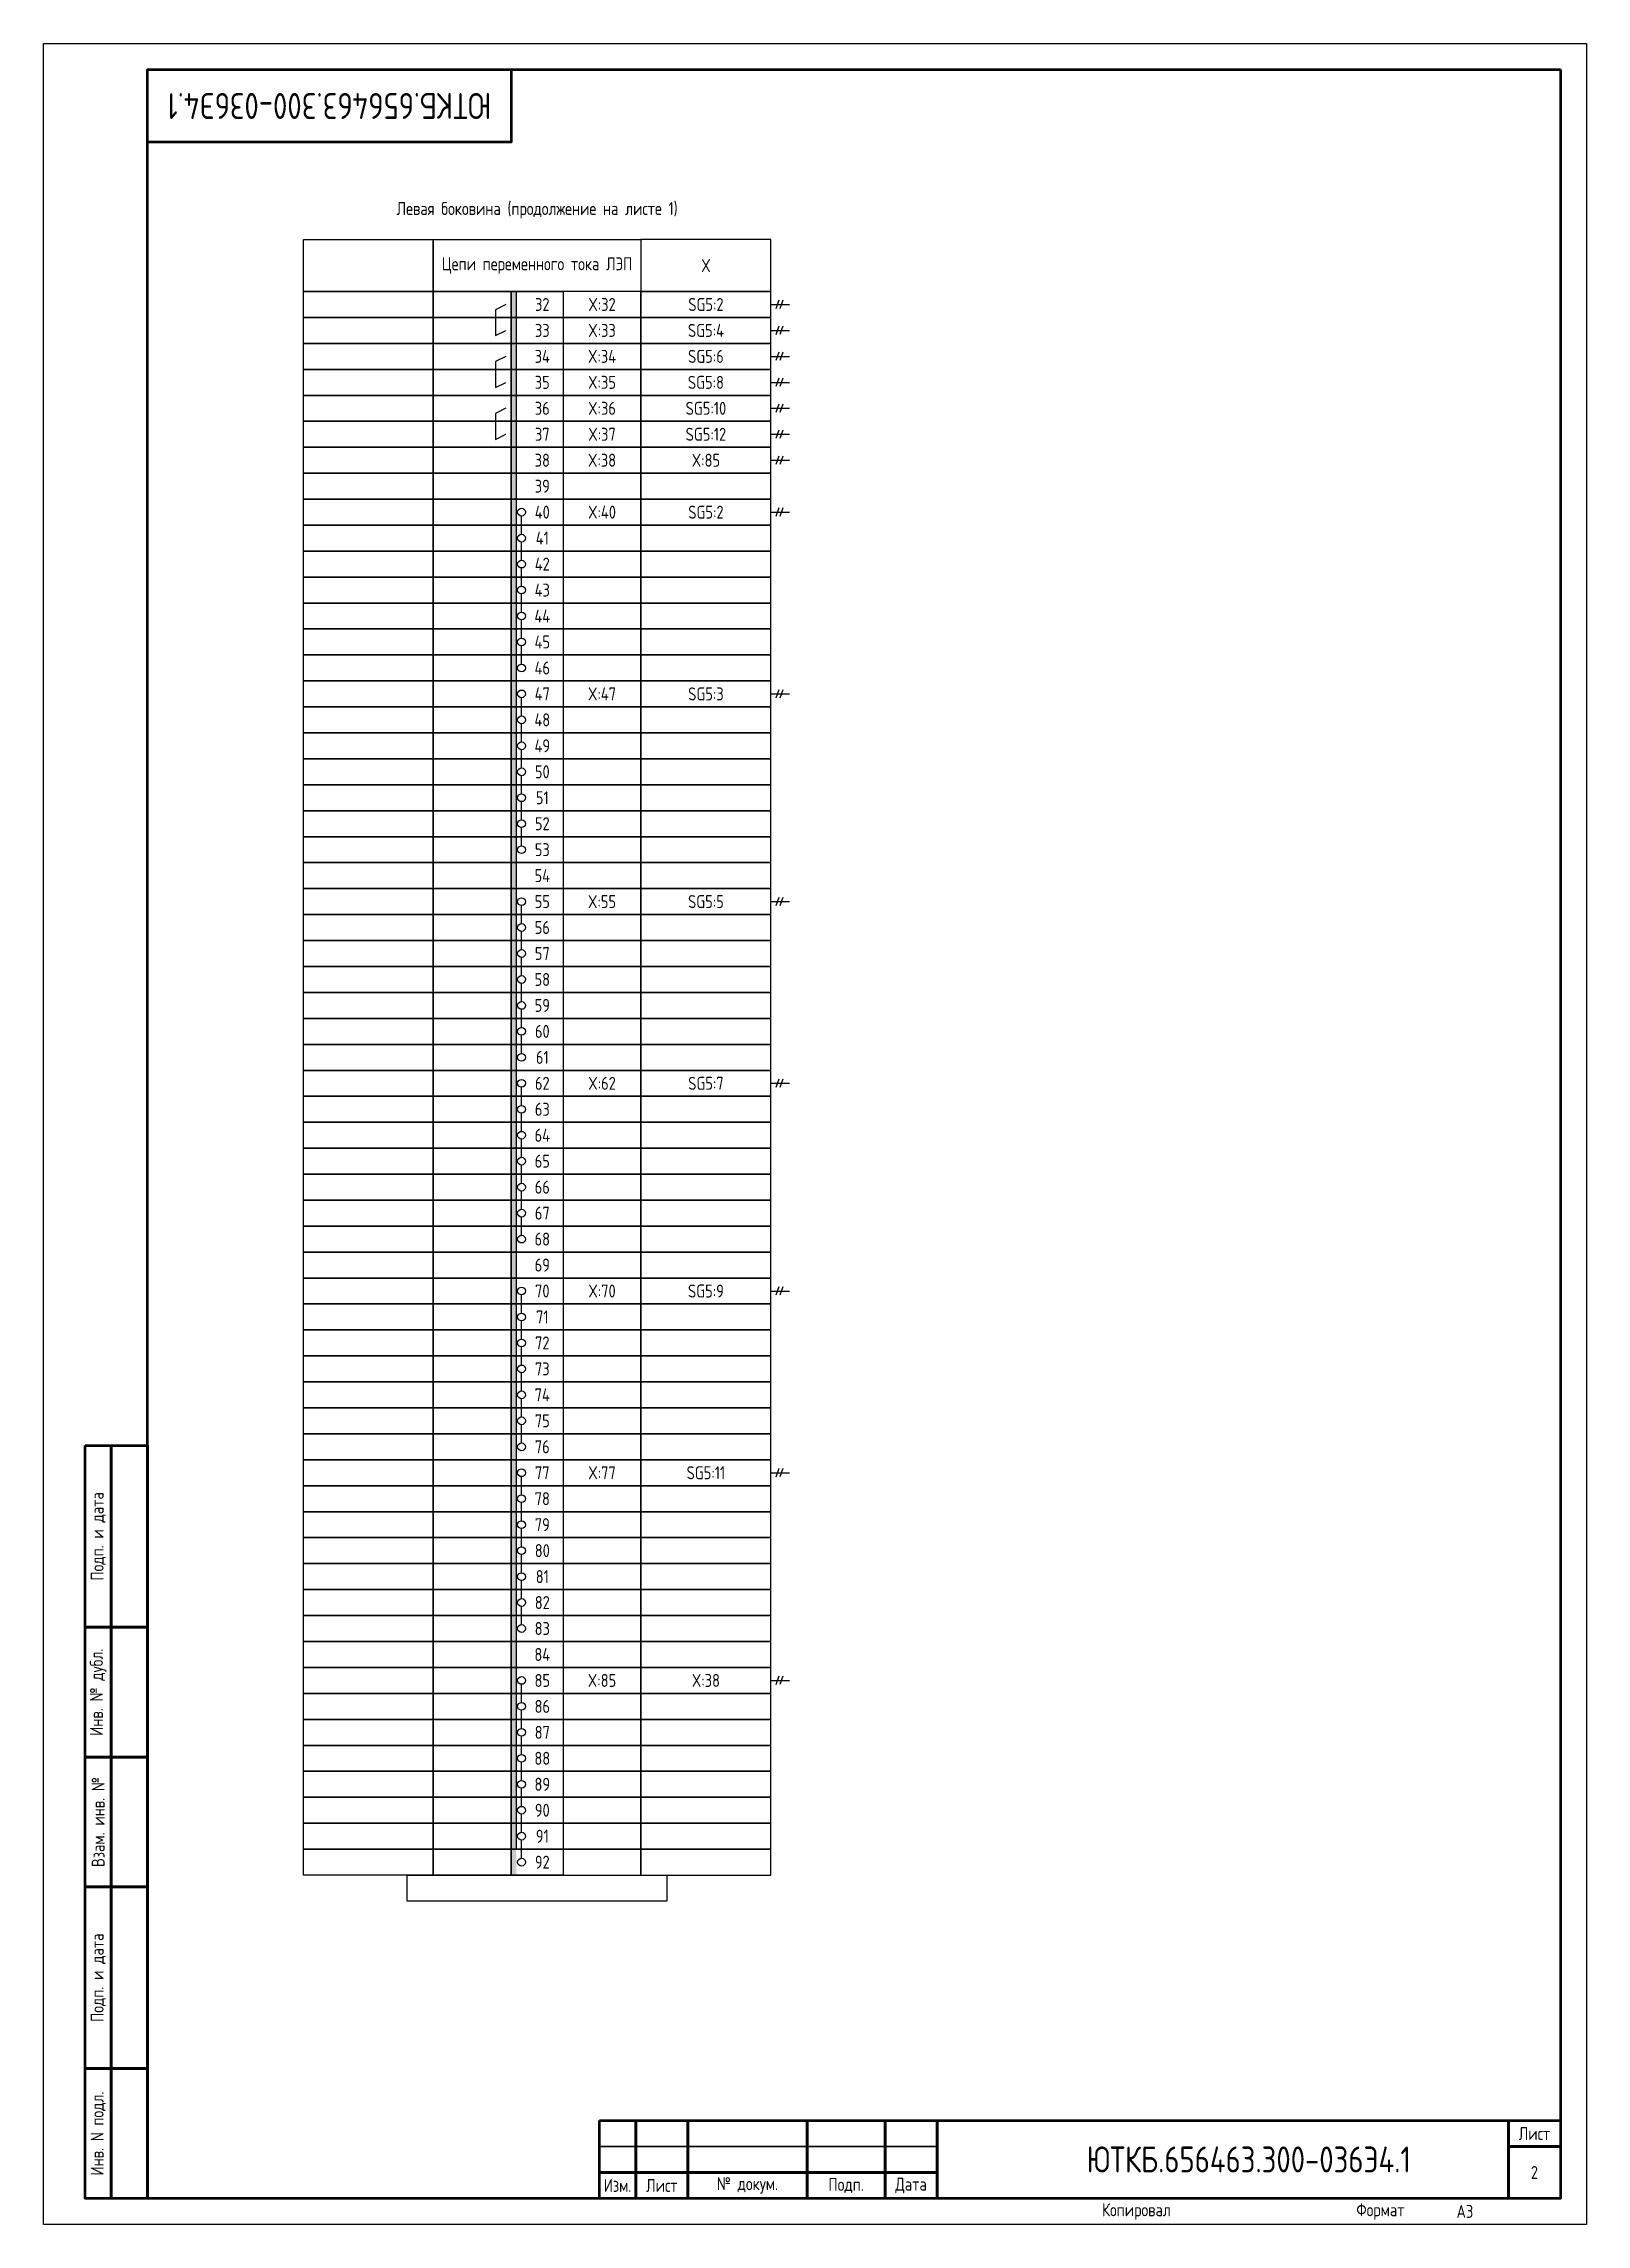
# Model space of a CAD drawing. Header units: millimetres. Extents: x -936 to 3453, y -90 to 618.
# Drawn here: x 1557 to 1854, y 0 to 420 of the extents above; entities that cross this region are included whole.
import ezdxf

# ---------------------------------------------------------------- set-up
doc = ezdxf.new("R2010")
doc.units = ezdxf.units.MM
doc.styles.add('Gost_type_A', font='GOST_A.TTF')

msp = doc.modelspace()

# ---------------------------------------------------------------- texts
at = {"insert": (1612, 408), "char_height": 5, "width": 70, "attachment_point": 5, "rotation": 180, "style": 'Gost_type_A'}
msp.add_mtext('ЮТКБ.656463.300-036Э4.1', dxfattribs=at)
at = {"style": 'Gost_type_A'}
for s, insert, char_height, width, attachment_point in [('Левая боковина (продолжение на листе 1)', (1652, 387.9), 2.5, 90, 5), ('Цепи переменного тока ЛЭП', (1652, 377.26), 2.5, 40, 5), ('X', (1684.5, 377.26), 2.5, 25, 5), ('SG5:2', (1684.5, 369.76), 2.5, 25, 5), ('SG5:4', (1684.5, 364.76), 2.5, 25, 5), ('SG5:6', (1684.5, 359.76), 2.5, 25, 5), ('SG5:8', (1684.5, 354.76), 2.5, 25, 5), ('SG5:10', (1684.5, 349.76), 2.5, 25, 5), ('SG5:12', (1684.5, 344.76), 2.5, 25, 5), ('X:85', (1684.5, 339.76), 2.5, 25, 5), ('SG5:2', (1684.5, 329.76), 2.5, 25, 5), ('SG5:3', (1684.5, 294.76), 2.5, 25, 5), ('SG5:5', (1684.5, 254.76), 2.5, 25, 5), ('SG5:7', (1684.5, 219.76), 2.5, 25, 5), ('SG5:9', (1684.5, 179.76), 2.5, 25, 5), ('SG5:11', (1684.5, 144.76), 2.5, 25, 5), ('X:38', (1684.5, 104.76), 2.5, 25, 5), ('ЮТКБ.656463.300-036Э4.1', (1789, 12.5), 5, 120, 5), ('2', (1844, 10), 2.5, 10, 5), ('A3', (1829, 2.5), 2.5, 20, 4), ('A3', (1829, 2.5), 2.5, 20, 4)]:
    msp.add_mtext(s, dxfattribs=dict(at, insert=insert, char_height=char_height, width=width, attachment_point=attachment_point))
at = {"ltscale": 10, "char_height": 2.5, "attachment_point": 5, "style": 'Gost_type_A'}
for s, insert, width in [('32', (1653, 369.76), 8), ('X:32', (1664.5, 369.76), 15), ('33', (1653, 364.76), 8), ('X:33', (1664.5, 364.76), 15), ('34', (1653, 359.76), 8), ('X:34', (1664.5, 359.76), 15), ('35', (1653, 354.76), 8), ('X:35', (1664.5, 354.76), 15), ('36', (1653, 349.76), 8), ('X:36', (1664.5, 349.76), 15), ('37', (1653, 344.76), 8), ('X:37', (1664.5, 344.76), 15), ('38', (1653, 339.76), 8), ('X:38', (1664.5, 339.76), 15), ('39', (1653, 334.76), 8), ('40', (1653, 329.76), 8), ('X:40', (1664.5, 329.76), 15), ('41', (1653, 324.76), 8), ('42', (1653, 319.76), 8), ('43', (1653, 314.76), 8), ('44', (1653, 309.76), 8), ('45', (1653, 304.76), 8), ('46', (1653, 299.76), 8), ('47', (1653, 294.76), 8), ('X:47', (1664.5, 294.76), 15), ('48', (1653, 289.76), 8), ('49', (1653, 284.76), 8), ('50', (1653, 279.76), 8), ('51', (1653, 274.76), 8), ('52', (1653, 269.76), 8), ('53', (1653, 264.76), 8), ('54', (1653, 259.76), 8), ('55', (1653, 254.76), 8), ('X:55', (1664.5, 254.76), 15), ('56', (1653, 249.76), 8), ('57', (1653, 244.76), 8), ('58', (1653, 239.76), 8), ('59', (1653, 234.76), 8), ('60', (1653, 229.76), 8), ('61', (1653, 224.76), 8), ('62', (1653, 219.76), 8), ('X:62', (1664.5, 219.76), 15), ('63', (1653, 214.76), 8), ('64', (1653, 209.76), 8), ('65', (1653, 204.76), 8), ('66', (1653, 199.76), 8), ('67', (1653, 194.76), 8), ('68', (1653, 189.76), 8), ('69', (1653, 184.76), 8), ('70', (1653, 179.76), 8), ('X:70', (1664.5, 179.76), 15), ('71', (1653, 174.76), 8), ('72', (1653, 169.76), 8), ('73', (1653, 164.76), 8), ('74', (1653, 159.76), 8), ('75', (1653, 154.76), 8), ('76', (1653, 149.76), 8), ('77', (1653, 144.76), 8), ('X:77', (1664.5, 144.76), 15), ('78', (1653, 139.76), 8), ('79', (1653, 134.76), 8), ('80', (1653, 129.76), 8), ('81', (1653, 124.76), 8), ('82', (1653, 119.76), 8), ('83', (1653, 114.76), 8), ('84', (1653, 109.76), 8), ('85', (1653, 104.76), 8), ('X:85', (1664.5, 104.76), 15), ('86', (1653, 99.76), 8), ('87', (1653, 94.76), 8), ('88', (1653, 89.76), 8), ('89', (1653, 84.76), 8), ('90', (1653, 79.76), 8), ('91', (1653, 74.76), 8), ('92', (1653, 69.76), 8)]:
    msp.add_mtext(s, dxfattribs=dict(at, insert=insert, width=width))

# ---------------------------------------------------------------- blocks, each defined once
blk = doc.blocks.new('Штамп левый нижний')
at = {"lineweight": 50}
for points in [[(-12, 145), (-7, 145), (-7, 110), (-12, 110)], [(-7, 145), (0, 145), (0, 110), (-7, 110)], [(-12, 110), (-7, 110), (-7, 85), (-12, 85)], [(-7, 110), (0, 110), (0, 85), (-7, 85)], [(-12, 85), (-7, 85), (-7, 60), (-12, 60)], [(-7, 85), (0, 85), (0, 60), (-7, 60)], [(-12, 60), (-7, 60), (-7, 25), (-12, 25)], [(-7, 60), (0, 60), (0, 25), (-7, 25)], [(-12, 25), (-7, 25), (-7, 0), (-12, 0)], [(-7, 25), (0, 25), (0, 0), (-7, 0)]]:
    blk.add_lwpolyline(points, close=True, dxfattribs=at)
at = {"char_height": 2.5, "attachment_point": 5, "rotation": 90, "style": 'Gost_type_A'}
for s, insert, width in [('Подп. и дата', (-9.5, 127.5), 35), ('Инв. № дубл.', (-9.5, 97.5), 25), ('Взам. инв. №', (-9.5, 72.5), 25), ('Подп. и дата', (-9.5, 42.5), 35), ('Инв. N подл.', (-9.5, 12.5), 25)]:
    blk.add_mtext(s, dxfattribs=dict(at, insert=insert, width=width))
blk = doc.blocks.new('Штамп угловой верхний')
at = {"lineweight": 50}
blk.add_lwpolyline([(0, 0), (70, 0), (70, -14), (0, -14)], close=True, dxfattribs=at)
blk = doc.blocks.new('Штамп малый нижний')
at = {"lineweight": 50}
for points in [[(-185, 15), (-178, 15), (-178, 5), (-185, 5)], [(-178, 15), (-168, 15), (-168, 5), (-178, 5)], [(-168, 15), (-145, 15), (-145, 5), (-168, 5)], [(-145, 15), (-130, 15), (-130, 5), (-145, 5)], [(-130, 15), (-120, 15), (-120, 5), (-130, 5)], [(-120, 15), (-10, 15), (-10, 0), (-120, 0)], [(-10, 15), (0, 15), (0, 10), (-10, 10)], [(-10, 10), (0, 10), (0, 0), (-10, 0)], [(-185, 5), (-178, 5), (-178, 0), (-185, 0)], [(-178, 5), (-168, 5), (-168, 0), (-178, 0)], [(-168, 5), (-145, 5), (-145, 0), (-168, 0)], [(-145, 5), (-130, 5), (-130, 0), (-145, 0)], [(-130, 5), (-120, 5), (-120, 0), (-130, 0)]]:
    blk.add_lwpolyline(points, close=True, dxfattribs=at)
for points in [[(-185, 15), (-178, 15), (-178, 10), (-185, 10)], [(-178, 15), (-168, 15), (-168, 10), (-178, 10)], [(-168, 15), (-145, 15), (-145, 10), (-168, 10)], [(-145, 15), (-130, 15), (-130, 10), (-145, 10)], [(-130, 15), (-120, 15), (-120, 10), (-130, 10)], [(-185, 10), (-178, 10), (-178, 5), (-185, 5)], [(-178, 10), (-168, 10), (-168, 5), (-178, 5)], [(-168, 10), (-145, 10), (-145, 5), (-168, 5)], [(-145, 10), (-130, 10), (-130, 5), (-145, 5)], [(-130, 10), (-120, 10), (-120, 5), (-130, 5)]]:
    blk.add_lwpolyline(points, close=True)
at = {"char_height": 2.5, "style": 'Gost_type_A'}
for s, insert, width, attachment_point in [('Лист', (-5, 12.5), 10, 5), ('Изм.', (-181.5, 2.5), 7, 5), ('Лист', (-173, 2.5), 10, 5), ('№ докум.', (-156.5, 2.5), 23, 5), ('Подп.', (-137.5, 2.5), 15, 5), ('Дата', (-125, 2.5), 10, 5), ('Копировал', (-75, -2.53), 13.1202, 6), ('Формат', (-30, -2.53), 13.1202, 6)]:
    blk.add_mtext(s, dxfattribs=dict(at, insert=insert, width=width, attachment_point=attachment_point))

# ---------------------------------------------------------------- hatches: boundary and pattern name
h = msp.add_hatch(color=256)
h.dxf.hatch_style = 1
h.paths.add_polyline_path([(1648, 372.26), (1647, 372.26), (1647, 332.26), (1648, 332.26)])
h = msp.add_hatch(color=256)
h.dxf.hatch_style = 1
h.paths.add_polyline_path([(1648, 332.26), (1647, 332.26), (1647, 292.26), (1648, 292.26)])
h = msp.add_hatch(color=256)
h.dxf.hatch_style = 1
h.paths.add_polyline_path([(1648, 292.26), (1647, 292.26), (1647, 252.26), (1648, 252.26)])
h = msp.add_hatch(color=256)
h.dxf.hatch_style = 1
h.paths.add_polyline_path([(1648, 252.26), (1647, 252.26), (1647, 212.26), (1648, 212.26)])
h = msp.add_hatch(color=256)
h.dxf.hatch_style = 1
h.paths.add_polyline_path([(1648, 212.26), (1647, 212.26), (1647, 172.26), (1648, 172.26)])
h = msp.add_hatch(color=256)
h.dxf.hatch_style = 1
h.paths.add_polyline_path([(1648, 192.26), (1647, 192.26), (1647, 152.26), (1648, 152.26)])
h = msp.add_hatch(color=256)
h.dxf.hatch_style = 1
h.paths.add_polyline_path([(1648, 152.26), (1647, 152.26), (1647, 107.26), (1648, 107.26)])
h = msp.add_hatch(color=256)
h.dxf.hatch_style = 1
h.paths.add_polyline_path([(1648, 107.26), (1647, 107.26), (1647, 67.26), (1648, 67.26)])

# ---------------------------------------------------------------- linework, layer by layer
for p, q in [((1697, 369.76), (1700.62, 369.76)), ((1698.53, 370.57), (1697.96, 368.94)), ((1699.32, 370.57), (1698.75, 368.95)), ((1698.53, 365.57), (1697.96, 363.94)), ((1699.32, 365.57), (1698.75, 363.95)), ((1697, 364.76), (1700.62, 364.76)), ((1697, 359.76), (1700.62, 359.76)), ((1698.53, 360.57), (1697.96, 358.94)), ((1699.32, 360.57), (1698.75, 358.95)), ((1697, 354.76), (1700.62, 354.76)), ((1698.53, 355.57), (1697.96, 353.94)), ((1699.32, 355.57), (1698.75, 353.95)), ((1697, 349.76), (1700.62, 349.76)), ((1698.53, 350.57), (1697.96, 348.94)), ((1699.32, 350.57), (1698.75, 348.95)), ((1697, 344.76), (1700.62, 344.76)), ((1698.53, 345.57), (1697.96, 343.94)), ((1699.32, 345.57), (1698.75, 343.95)), ((1698.53, 340.57), (1697.96, 338.94)), ((1699.32, 340.57), (1698.75, 338.95)), ((1697, 339.76), (1700.62, 339.76)), ((1649, 325.51), (1649, 329.01)), ((1697, 329.76), (1700.62, 329.76)), ((1698.53, 330.57), (1697.96, 328.94)), ((1699.32, 330.57), (1698.75, 328.95)), ((1649, 320.51), (1649, 324.01)), ((1649, 315.51), (1649, 319.01)), ((1649, 310.51), (1649, 314.01)), ((1649, 305.51), (1649, 309.01)), ((1649, 300.51), (1649, 304.01)), ((1649, 290.51), (1649, 294.01)), ((1697, 294.76), (1700.62, 294.76)), ((1698.53, 295.57), (1697.96, 293.94)), ((1699.32, 295.57), (1698.75, 293.95)), ((1649, 285.51), (1649, 289.01)), ((1649, 280.51), (1649, 284.01)), ((1649, 275.51), (1649, 279.01)), ((1649, 270.51), (1649, 274.01)), ((1649, 265.51), (1649, 269.01)), ((1649, 250.51), (1649, 254.01)), ((1697, 254.76), (1700.62, 254.76)), ((1698.53, 255.57), (1697.96, 253.94)), ((1699.32, 255.57), (1698.75, 253.95)), ((1649, 245.51), (1649, 249.01)), ((1649, 240.51), (1649, 244.01)), ((1649, 235.51), (1649, 239.01)), ((1649, 230.51), (1649, 234.01)), ((1649, 225.51), (1649, 229.01)), ((1649, 215.51), (1649, 219.01)), ((1697, 219.76), (1700.62, 219.76)), ((1698.53, 220.57), (1697.96, 218.94)), ((1699.32, 220.57), (1698.75, 218.95)), ((1649, 210.51), (1649, 214.01)), ((1649, 205.51), (1649, 209.01)), ((1649, 200.51), (1649, 204.01)), ((1649, 195.51), (1649, 199.01)), ((1649, 190.51), (1649, 194.01)), ((1649, 175.51), (1649, 179.01)), ((1697, 179.76), (1700.62, 179.76)), ((1698.53, 180.57), (1697.96, 178.94)), ((1699.32, 180.57), (1698.75, 178.95)), ((1649, 170.51), (1649, 174.01)), ((1649, 165.51), (1649, 169.01)), ((1649, 160.51), (1649, 164.01)), ((1649, 155.51), (1649, 159.01)), ((1649, 150.51), (1649, 154.01)), ((1649, 140.51), (1649, 144.01)), ((1697, 144.76), (1700.62, 144.76)), ((1698.53, 145.57), (1697.96, 143.94)), ((1699.32, 145.57), (1698.75, 143.95)), ((1649, 135.51), (1649, 139.01)), ((1649, 130.51), (1649, 134.01)), ((1649, 125.51), (1649, 129.01)), ((1649, 120.51), (1649, 124.01)), ((1649, 115.51), (1649, 119.01)), ((1698.53, 105.57), (1697.96, 103.94)), ((1699.32, 105.57), (1698.75, 103.95)), ((1649, 100.51), (1649, 104.01)), ((1697, 104.76), (1700.62, 104.76)), ((1649, 95.51), (1649, 99.01)), ((1649, 90.51), (1649, 94.01)), ((1649, 85.51), (1649, 89.01)), ((1649, 80.51), (1649, 84.01)), ((1649, 75.51), (1649, 79.01)), ((1649, 70.51), (1649, 74.01))]:
    msp.add_line(p, q)
for points in [[(1854, 420), (1854, 0), (1557, 0), (1557, 420)], [(1607, 382.26), (1632, 382.26), (1632, 372.26), (1607, 372.26)], [(1632, 382.26), (1672, 382.26), (1672, 372.26), (1632, 372.26)], [(1697, 382.26), (1672, 382.26), (1672, 372.26), (1697, 372.26)], [(1607, 372.26), (1632, 372.26), (1632, 367.26), (1607, 367.26)], [(1632, 372.26), (1647, 372.26), (1647, 367.26), (1632, 367.26)], [(1647, 372.26), (1657, 372.26), (1657, 367.26), (1647, 367.26)], [(1672, 372.26), (1657, 372.26), (1657, 367.26), (1672, 367.26)], [(1697, 372.26), (1672, 372.26), (1672, 367.26), (1697, 367.26)], [(1607, 367.26), (1632, 367.26), (1632, 362.26), (1607, 362.26)], [(1632, 367.26), (1647, 367.26), (1647, 362.26), (1632, 362.26)], [(1647, 367.26), (1657, 367.26), (1657, 362.26), (1647, 362.26)], [(1672, 367.26), (1657, 367.26), (1657, 362.26), (1672, 362.26)], [(1697, 367.26), (1672, 367.26), (1672, 362.26), (1697, 362.26)], [(1607, 362.26), (1632, 362.26), (1632, 357.26), (1607, 357.26)], [(1632, 362.26), (1647, 362.26), (1647, 357.26), (1632, 357.26)], [(1647, 362.26), (1657, 362.26), (1657, 357.26), (1647, 357.26)], [(1672, 362.26), (1657, 362.26), (1657, 357.26), (1672, 357.26)], [(1697, 362.26), (1672, 362.26), (1672, 357.26), (1697, 357.26)], [(1607, 357.26), (1632, 357.26), (1632, 352.26), (1607, 352.26)], [(1632, 357.26), (1647, 357.26), (1647, 352.26), (1632, 352.26)], [(1647, 357.26), (1657, 357.26), (1657, 352.26), (1647, 352.26)], [(1672, 357.26), (1657, 357.26), (1657, 352.26), (1672, 352.26)], [(1697, 357.26), (1672, 357.26), (1672, 352.26), (1697, 352.26)], [(1607, 352.26), (1632, 352.26), (1632, 347.26), (1607, 347.26)], [(1632, 352.26), (1647, 352.26), (1647, 347.26), (1632, 347.26)], [(1647, 352.26), (1657, 352.26), (1657, 347.26), (1647, 347.26)], [(1672, 352.26), (1657, 352.26), (1657, 347.26), (1672, 347.26)], [(1697, 352.26), (1672, 352.26), (1672, 347.26), (1697, 347.26)], [(1607, 347.26), (1632, 347.26), (1632, 342.26), (1607, 342.26)], [(1632, 347.26), (1647, 347.26), (1647, 342.26), (1632, 342.26)], [(1647, 347.26), (1657, 347.26), (1657, 342.26), (1647, 342.26)], [(1672, 347.26), (1657, 347.26), (1657, 342.26), (1672, 342.26)], [(1697, 347.26), (1672, 347.26), (1672, 342.26), (1697, 342.26)], [(1607, 342.26), (1632, 342.26), (1632, 337.26), (1607, 337.26)], [(1632, 342.26), (1647, 342.26), (1647, 337.26), (1632, 337.26)], [(1647, 342.26), (1657, 342.26), (1657, 337.26), (1647, 337.26)], [(1672, 342.26), (1657, 342.26), (1657, 337.26), (1672, 337.26)], [(1697, 342.26), (1672, 342.26), (1672, 337.26), (1697, 337.26)], [(1607, 337.26), (1632, 337.26), (1632, 332.26), (1607, 332.26)], [(1632, 337.26), (1647, 337.26), (1647, 332.26), (1632, 332.26)], [(1647, 337.26), (1657, 337.26), (1657, 332.26), (1647, 332.26)], [(1672, 337.26), (1657, 337.26), (1657, 332.26), (1672, 332.26)], [(1697, 337.26), (1672, 337.26), (1672, 332.26), (1697, 332.26)], [(1607, 332.26), (1632, 332.26), (1632, 327.26), (1607, 327.26)], [(1632, 332.26), (1647, 332.26), (1647, 327.26), (1632, 327.26)], [(1647, 332.26), (1657, 332.26), (1657, 327.26), (1647, 327.26)], [(1672, 332.26), (1657, 332.26), (1657, 327.26), (1672, 327.26)], [(1697, 332.26), (1672, 332.26), (1672, 327.26), (1697, 327.26)], [(1607, 327.26), (1632, 327.26), (1632, 322.26), (1607, 322.26)], [(1632, 327.26), (1647, 327.26), (1647, 322.26), (1632, 322.26)], [(1647, 327.26), (1657, 327.26), (1657, 322.26), (1647, 322.26)], [(1672, 327.26), (1657, 327.26), (1657, 322.26), (1672, 322.26)], [(1697, 327.26), (1672, 327.26), (1672, 322.26), (1697, 322.26)], [(1607, 322.26), (1632, 322.26), (1632, 317.26), (1607, 317.26)], [(1632, 322.26), (1647, 322.26), (1647, 317.26), (1632, 317.26)], [(1647, 322.26), (1657, 322.26), (1657, 317.26), (1647, 317.26)], [(1672, 322.26), (1657, 322.26), (1657, 317.26), (1672, 317.26)], [(1697, 322.26), (1672, 322.26), (1672, 317.26), (1697, 317.26)], [(1607, 317.26), (1632, 317.26), (1632, 312.26), (1607, 312.26)], [(1632, 317.26), (1647, 317.26), (1647, 312.26), (1632, 312.26)], [(1647, 317.26), (1657, 317.26), (1657, 312.26), (1647, 312.26)], [(1672, 317.26), (1657, 317.26), (1657, 312.26), (1672, 312.26)], [(1697, 317.26), (1672, 317.26), (1672, 312.26), (1697, 312.26)], [(1607, 312.26), (1632, 312.26), (1632, 307.26), (1607, 307.26)], [(1632, 312.26), (1647, 312.26), (1647, 307.26), (1632, 307.26)], [(1647, 312.26), (1657, 312.26), (1657, 307.26), (1647, 307.26)], [(1672, 312.26), (1657, 312.26), (1657, 307.26), (1672, 307.26)], [(1697, 312.26), (1672, 312.26), (1672, 307.26), (1697, 307.26)], [(1607, 307.26), (1632, 307.26), (1632, 302.26), (1607, 302.26)], [(1632, 307.26), (1647, 307.26), (1647, 302.26), (1632, 302.26)], [(1647, 307.26), (1657, 307.26), (1657, 302.26), (1647, 302.26)], [(1672, 307.26), (1657, 307.26), (1657, 302.26), (1672, 302.26)], [(1697, 307.26), (1672, 307.26), (1672, 302.26), (1697, 302.26)], [(1607, 302.26), (1632, 302.26), (1632, 297.26), (1607, 297.26)], [(1632, 302.26), (1647, 302.26), (1647, 297.26), (1632, 297.26)], [(1647, 302.26), (1657, 302.26), (1657, 297.26), (1647, 297.26)], [(1672, 302.26), (1657, 302.26), (1657, 297.26), (1672, 297.26)], [(1697, 302.26), (1672, 302.26), (1672, 297.26), (1697, 297.26)], [(1607, 297.26), (1632, 297.26), (1632, 292.26), (1607, 292.26)], [(1632, 297.26), (1647, 297.26), (1647, 292.26), (1632, 292.26)], [(1647, 297.26), (1657, 297.26), (1657, 292.26), (1647, 292.26)], [(1672, 297.26), (1657, 297.26), (1657, 292.26), (1672, 292.26)], [(1697, 297.26), (1672, 297.26), (1672, 292.26), (1697, 292.26)], [(1607, 292.26), (1632, 292.26), (1632, 287.26), (1607, 287.26)], [(1632, 292.26), (1647, 292.26), (1647, 287.26), (1632, 287.26)], [(1647, 292.26), (1657, 292.26), (1657, 287.26), (1647, 287.26)], [(1672, 292.26), (1657, 292.26), (1657, 287.26), (1672, 287.26)], [(1697, 292.26), (1672, 292.26), (1672, 287.26), (1697, 287.26)], [(1607, 287.26), (1632, 287.26), (1632, 282.26), (1607, 282.26)], [(1632, 287.26), (1647, 287.26), (1647, 282.26), (1632, 282.26)], [(1647, 287.26), (1657, 287.26), (1657, 282.26), (1647, 282.26)], [(1672, 287.26), (1657, 287.26), (1657, 282.26), (1672, 282.26)], [(1697, 287.26), (1672, 287.26), (1672, 282.26), (1697, 282.26)], [(1607, 282.26), (1632, 282.26), (1632, 277.26), (1607, 277.26)], [(1632, 282.26), (1647, 282.26), (1647, 277.26), (1632, 277.26)], [(1647, 282.26), (1657, 282.26), (1657, 277.26), (1647, 277.26)], [(1672, 282.26), (1657, 282.26), (1657, 277.26), (1672, 277.26)], [(1697, 282.26), (1672, 282.26), (1672, 277.26), (1697, 277.26)], [(1607, 277.26), (1632, 277.26), (1632, 272.26), (1607, 272.26)], [(1632, 277.26), (1647, 277.26), (1647, 272.26), (1632, 272.26)], [(1647, 277.26), (1657, 277.26), (1657, 272.26), (1647, 272.26)], [(1672, 277.26), (1657, 277.26), (1657, 272.26), (1672, 272.26)], [(1697, 277.26), (1672, 277.26), (1672, 272.26), (1697, 272.26)], [(1607, 272.26), (1632, 272.26), (1632, 267.26), (1607, 267.26)], [(1632, 272.26), (1647, 272.26), (1647, 267.26), (1632, 267.26)], [(1647, 272.26), (1657, 272.26), (1657, 267.26), (1647, 267.26)], [(1672, 272.26), (1657, 272.26), (1657, 267.26), (1672, 267.26)], [(1697, 272.26), (1672, 272.26), (1672, 267.26), (1697, 267.26)], [(1607, 267.26), (1632, 267.26), (1632, 262.26), (1607, 262.26)], [(1632, 267.26), (1647, 267.26), (1647, 262.26), (1632, 262.26)], [(1647, 267.26), (1657, 267.26), (1657, 262.26), (1647, 262.26)], [(1672, 267.26), (1657, 267.26), (1657, 262.26), (1672, 262.26)], [(1697, 267.26), (1672, 267.26), (1672, 262.26), (1697, 262.26)], [(1607, 262.26), (1632, 262.26), (1632, 257.26), (1607, 257.26)], [(1632, 262.26), (1647, 262.26), (1647, 257.26), (1632, 257.26)], [(1647, 262.26), (1657, 262.26), (1657, 257.26), (1647, 257.26)], [(1672, 262.26), (1657, 262.26), (1657, 257.26), (1672, 257.26)], [(1697, 262.26), (1672, 262.26), (1672, 257.26), (1697, 257.26)], [(1607, 257.26), (1632, 257.26), (1632, 252.26), (1607, 252.26)], [(1632, 257.26), (1647, 257.26), (1647, 252.26), (1632, 252.26)], [(1647, 257.26), (1657, 257.26), (1657, 252.26), (1647, 252.26)], [(1672, 257.26), (1657, 257.26), (1657, 252.26), (1672, 252.26)], [(1697, 257.26), (1672, 257.26), (1672, 252.26), (1697, 252.26)], [(1607, 252.26), (1632, 252.26), (1632, 247.26), (1607, 247.26)], [(1632, 252.26), (1647, 252.26), (1647, 247.26), (1632, 247.26)], [(1647, 252.26), (1657, 252.26), (1657, 247.26), (1647, 247.26)], [(1672, 252.26), (1657, 252.26), (1657, 247.26), (1672, 247.26)], [(1697, 252.26), (1672, 252.26), (1672, 247.26), (1697, 247.26)], [(1607, 247.26), (1632, 247.26), (1632, 242.26), (1607, 242.26)], [(1632, 247.26), (1647, 247.26), (1647, 242.26), (1632, 242.26)], [(1647, 247.26), (1657, 247.26), (1657, 242.26), (1647, 242.26)], [(1672, 247.26), (1657, 247.26), (1657, 242.26), (1672, 242.26)], [(1697, 247.26), (1672, 247.26), (1672, 242.26), (1697, 242.26)], [(1607, 242.26), (1632, 242.26), (1632, 237.26), (1607, 237.26)], [(1632, 242.26), (1647, 242.26), (1647, 237.26), (1632, 237.26)], [(1647, 242.26), (1657, 242.26), (1657, 237.26), (1647, 237.26)], [(1672, 242.26), (1657, 242.26), (1657, 237.26), (1672, 237.26)], [(1697, 242.26), (1672, 242.26), (1672, 237.26), (1697, 237.26)], [(1607, 237.26), (1632, 237.26), (1632, 232.26), (1607, 232.26)], [(1632, 237.26), (1647, 237.26), (1647, 232.26), (1632, 232.26)], [(1647, 237.26), (1657, 237.26), (1657, 232.26), (1647, 232.26)], [(1672, 237.26), (1657, 237.26), (1657, 232.26), (1672, 232.26)], [(1697, 237.26), (1672, 237.26), (1672, 232.26), (1697, 232.26)], [(1607, 232.26), (1632, 232.26), (1632, 227.26), (1607, 227.26)], [(1632, 232.26), (1647, 232.26), (1647, 227.26), (1632, 227.26)], [(1647, 232.26), (1657, 232.26), (1657, 227.26), (1647, 227.26)], [(1672, 232.26), (1657, 232.26), (1657, 227.26), (1672, 227.26)], [(1697, 232.26), (1672, 232.26), (1672, 227.26), (1697, 227.26)], [(1607, 227.26), (1632, 227.26), (1632, 222.26), (1607, 222.26)], [(1632, 227.26), (1647, 227.26), (1647, 222.26), (1632, 222.26)], [(1647, 227.26), (1657, 227.26), (1657, 222.26), (1647, 222.26)], [(1672, 227.26), (1657, 227.26), (1657, 222.26), (1672, 222.26)], [(1697, 227.26), (1672, 227.26), (1672, 222.26), (1697, 222.26)], [(1607, 222.26), (1632, 222.26), (1632, 217.26), (1607, 217.26)], [(1632, 222.26), (1647, 222.26), (1647, 217.26), (1632, 217.26)], [(1647, 222.26), (1657, 222.26), (1657, 217.26), (1647, 217.26)], [(1672, 222.26), (1657, 222.26), (1657, 217.26), (1672, 217.26)], [(1697, 222.26), (1672, 222.26), (1672, 217.26), (1697, 217.26)], [(1607, 217.26), (1632, 217.26), (1632, 212.26), (1607, 212.26)], [(1632, 217.26), (1647, 217.26), (1647, 212.26), (1632, 212.26)], [(1647, 217.26), (1657, 217.26), (1657, 212.26), (1647, 212.26)], [(1672, 217.26), (1657, 217.26), (1657, 212.26), (1672, 212.26)], [(1697, 217.26), (1672, 217.26), (1672, 212.26), (1697, 212.26)], [(1607, 212.26), (1632, 212.26), (1632, 207.26), (1607, 207.26)], [(1632, 212.26), (1647, 212.26), (1647, 207.26), (1632, 207.26)], [(1647, 212.26), (1657, 212.26), (1657, 207.26), (1647, 207.26)], [(1672, 212.26), (1657, 212.26), (1657, 207.26), (1672, 207.26)], [(1697, 212.26), (1672, 212.26), (1672, 207.26), (1697, 207.26)], [(1607, 207.26), (1632, 207.26), (1632, 202.26), (1607, 202.26)], [(1632, 207.26), (1647, 207.26), (1647, 202.26), (1632, 202.26)], [(1647, 207.26), (1657, 207.26), (1657, 202.26), (1647, 202.26)], [(1672, 207.26), (1657, 207.26), (1657, 202.26), (1672, 202.26)], [(1697, 207.26), (1672, 207.26), (1672, 202.26), (1697, 202.26)], [(1607, 202.26), (1632, 202.26), (1632, 197.26), (1607, 197.26)], [(1632, 202.26), (1647, 202.26), (1647, 197.26), (1632, 197.26)], [(1647, 202.26), (1657, 202.26), (1657, 197.26), (1647, 197.26)], [(1672, 202.26), (1657, 202.26), (1657, 197.26), (1672, 197.26)], [(1697, 202.26), (1672, 202.26), (1672, 197.26), (1697, 197.26)], [(1607, 197.26), (1632, 197.26), (1632, 192.26), (1607, 192.26)], [(1632, 197.26), (1647, 197.26), (1647, 192.26), (1632, 192.26)], [(1647, 197.26), (1657, 197.26), (1657, 192.26), (1647, 192.26)], [(1672, 197.26), (1657, 197.26), (1657, 192.26), (1672, 192.26)], [(1697, 197.26), (1672, 197.26), (1672, 192.26), (1697, 192.26)], [(1607, 192.26), (1632, 192.26), (1632, 187.26), (1607, 187.26)], [(1632, 192.26), (1647, 192.26), (1647, 187.26), (1632, 187.26)], [(1647, 192.26), (1657, 192.26), (1657, 187.26), (1647, 187.26)], [(1672, 192.26), (1657, 192.26), (1657, 187.26), (1672, 187.26)], [(1697, 192.26), (1672, 192.26), (1672, 187.26), (1697, 187.26)], [(1607, 187.26), (1632, 187.26), (1632, 182.26), (1607, 182.26)], [(1632, 187.26), (1647, 187.26), (1647, 182.26), (1632, 182.26)], [(1647, 187.26), (1657, 187.26), (1657, 182.26), (1647, 182.26)], [(1672, 187.26), (1657, 187.26), (1657, 182.26), (1672, 182.26)], [(1697, 187.26), (1672, 187.26), (1672, 182.26), (1697, 182.26)], [(1607, 182.26), (1632, 182.26), (1632, 177.26), (1607, 177.26)], [(1632, 182.26), (1647, 182.26), (1647, 177.26), (1632, 177.26)], [(1647, 182.26), (1657, 182.26), (1657, 177.26), (1647, 177.26)], [(1672, 182.26), (1657, 182.26), (1657, 177.26), (1672, 177.26)], [(1697, 182.26), (1672, 182.26), (1672, 177.26), (1697, 177.26)], [(1607, 177.26), (1632, 177.26), (1632, 172.26), (1607, 172.26)], [(1632, 177.26), (1647, 177.26), (1647, 172.26), (1632, 172.26)], [(1647, 177.26), (1657, 177.26), (1657, 172.26), (1647, 172.26)], [(1672, 177.26), (1657, 177.26), (1657, 172.26), (1672, 172.26)], [(1697, 177.26), (1672, 177.26), (1672, 172.26), (1697, 172.26)], [(1607, 172.26), (1632, 172.26), (1632, 167.26), (1607, 167.26)], [(1632, 172.26), (1647, 172.26), (1647, 167.26), (1632, 167.26)], [(1647, 172.26), (1657, 172.26), (1657, 167.26), (1647, 167.26)], [(1672, 172.26), (1657, 172.26), (1657, 167.26), (1672, 167.26)], [(1697, 172.26), (1672, 172.26), (1672, 167.26), (1697, 167.26)], [(1607, 167.26), (1632, 167.26), (1632, 162.26), (1607, 162.26)], [(1632, 167.26), (1647, 167.26), (1647, 162.26), (1632, 162.26)], [(1647, 167.26), (1657, 167.26), (1657, 162.26), (1647, 162.26)], [(1672, 167.26), (1657, 167.26), (1657, 162.26), (1672, 162.26)], [(1697, 167.26), (1672, 167.26), (1672, 162.26), (1697, 162.26)], [(1607, 162.26), (1632, 162.26), (1632, 157.26), (1607, 157.26)], [(1632, 162.26), (1647, 162.26), (1647, 157.26), (1632, 157.26)], [(1647, 162.26), (1657, 162.26), (1657, 157.26), (1647, 157.26)], [(1672, 162.26), (1657, 162.26), (1657, 157.26), (1672, 157.26)], [(1697, 162.26), (1672, 162.26), (1672, 157.26), (1697, 157.26)], [(1607, 157.26), (1632, 157.26), (1632, 152.26), (1607, 152.26)], [(1632, 157.26), (1647, 157.26), (1647, 152.26), (1632, 152.26)], [(1647, 157.26), (1657, 157.26), (1657, 152.26), (1647, 152.26)], [(1672, 157.26), (1657, 157.26), (1657, 152.26), (1672, 152.26)], [(1697, 157.26), (1672, 157.26), (1672, 152.26), (1697, 152.26)], [(1607, 152.26), (1632, 152.26), (1632, 147.26), (1607, 147.26)], [(1632, 152.26), (1647, 152.26), (1647, 147.26), (1632, 147.26)], [(1647, 152.26), (1657, 152.26), (1657, 147.26), (1647, 147.26)], [(1672, 152.26), (1657, 152.26), (1657, 147.26), (1672, 147.26)], [(1697, 152.26), (1672, 152.26), (1672, 147.26), (1697, 147.26)], [(1607, 147.26), (1632, 147.26), (1632, 142.26), (1607, 142.26)], [(1632, 147.26), (1647, 147.26), (1647, 142.26), (1632, 142.26)], [(1647, 147.26), (1657, 147.26), (1657, 142.26), (1647, 142.26)], [(1672, 147.26), (1657, 147.26), (1657, 142.26), (1672, 142.26)], [(1697, 147.26), (1672, 147.26), (1672, 142.26), (1697, 142.26)], [(1607, 142.26), (1632, 142.26), (1632, 137.26), (1607, 137.26)], [(1632, 142.26), (1647, 142.26), (1647, 137.26), (1632, 137.26)], [(1647, 142.26), (1657, 142.26), (1657, 137.26), (1647, 137.26)], [(1672, 142.26), (1657, 142.26), (1657, 137.26), (1672, 137.26)], [(1697, 142.26), (1672, 142.26), (1672, 137.26), (1697, 137.26)], [(1607, 137.26), (1632, 137.26), (1632, 132.26), (1607, 132.26)], [(1632, 137.26), (1647, 137.26), (1647, 132.26), (1632, 132.26)], [(1647, 137.26), (1657, 137.26), (1657, 132.26), (1647, 132.26)], [(1672, 137.26), (1657, 137.26), (1657, 132.26), (1672, 132.26)], [(1697, 137.26), (1672, 137.26), (1672, 132.26), (1697, 132.26)], [(1607, 132.26), (1632, 132.26), (1632, 127.26), (1607, 127.26)], [(1632, 132.26), (1647, 132.26), (1647, 127.26), (1632, 127.26)], [(1647, 132.26), (1657, 132.26), (1657, 127.26), (1647, 127.26)], [(1672, 132.26), (1657, 132.26), (1657, 127.26), (1672, 127.26)], [(1697, 132.26), (1672, 132.26), (1672, 127.26), (1697, 127.26)], [(1607, 127.26), (1632, 127.26), (1632, 122.26), (1607, 122.26)], [(1632, 127.26), (1647, 127.26), (1647, 122.26), (1632, 122.26)], [(1647, 127.26), (1657, 127.26), (1657, 122.26), (1647, 122.26)], [(1672, 127.26), (1657, 127.26), (1657, 122.26), (1672, 122.26)], [(1697, 127.26), (1672, 127.26), (1672, 122.26), (1697, 122.26)], [(1607, 122.26), (1632, 122.26), (1632, 117.26), (1607, 117.26)], [(1632, 122.26), (1647, 122.26), (1647, 117.26), (1632, 117.26)], [(1647, 122.26), (1657, 122.26), (1657, 117.26), (1647, 117.26)], [(1672, 122.26), (1657, 122.26), (1657, 117.26), (1672, 117.26)], [(1697, 122.26), (1672, 122.26), (1672, 117.26), (1697, 117.26)], [(1607, 117.26), (1632, 117.26), (1632, 112.26), (1607, 112.26)], [(1632, 117.26), (1647, 117.26), (1647, 112.26), (1632, 112.26)], [(1647, 117.26), (1657, 117.26), (1657, 112.26), (1647, 112.26)], [(1672, 117.26), (1657, 117.26), (1657, 112.26), (1672, 112.26)], [(1697, 117.26), (1672, 117.26), (1672, 112.26), (1697, 112.26)], [(1607, 112.26), (1632, 112.26), (1632, 107.26), (1607, 107.26)], [(1632, 112.26), (1647, 112.26), (1647, 107.26), (1632, 107.26)], [(1647, 112.26), (1657, 112.26), (1657, 107.26), (1647, 107.26)], [(1672, 112.26), (1657, 112.26), (1657, 107.26), (1672, 107.26)], [(1697, 112.26), (1672, 112.26), (1672, 107.26), (1697, 107.26)], [(1607, 107.26), (1632, 107.26), (1632, 102.26), (1607, 102.26)], [(1632, 107.26), (1647, 107.26), (1647, 102.26), (1632, 102.26)], [(1647, 107.26), (1657, 107.26), (1657, 102.26), (1647, 102.26)], [(1672, 107.26), (1657, 107.26), (1657, 102.26), (1672, 102.26)], [(1697, 107.26), (1672, 107.26), (1672, 102.26), (1697, 102.26)], [(1607, 102.26), (1632, 102.26), (1632, 97.26), (1607, 97.26)], [(1632, 102.26), (1647, 102.26), (1647, 97.26), (1632, 97.26)], [(1647, 102.26), (1657, 102.26), (1657, 97.26), (1647, 97.26)], [(1672, 102.26), (1657, 102.26), (1657, 97.26), (1672, 97.26)], [(1697, 102.26), (1672, 102.26), (1672, 97.26), (1697, 97.26)], [(1607, 97.26), (1632, 97.26), (1632, 92.26), (1607, 92.26)], [(1632, 97.26), (1647, 97.26), (1647, 92.26), (1632, 92.26)], [(1647, 97.26), (1657, 97.26), (1657, 92.26), (1647, 92.26)], [(1672, 97.26), (1657, 97.26), (1657, 92.26), (1672, 92.26)], [(1697, 97.26), (1672, 97.26), (1672, 92.26), (1697, 92.26)], [(1607, 92.26), (1632, 92.26), (1632, 87.26), (1607, 87.26)], [(1632, 92.26), (1647, 92.26), (1647, 87.26), (1632, 87.26)], [(1647, 92.26), (1657, 92.26), (1657, 87.26), (1647, 87.26)], [(1672, 92.26), (1657, 92.26), (1657, 87.26), (1672, 87.26)], [(1697, 92.26), (1672, 92.26), (1672, 87.26), (1697, 87.26)], [(1607, 87.26), (1632, 87.26), (1632, 82.26), (1607, 82.26)], [(1632, 87.26), (1647, 87.26), (1647, 82.26), (1632, 82.26)], [(1647, 87.26), (1657, 87.26), (1657, 82.26), (1647, 82.26)], [(1672, 87.26), (1657, 87.26), (1657, 82.26), (1672, 82.26)], [(1697, 87.26), (1672, 87.26), (1672, 82.26), (1697, 82.26)], [(1607, 82.26), (1632, 82.26), (1632, 77.26), (1607, 77.26)], [(1632, 82.26), (1647, 82.26), (1647, 77.26), (1632, 77.26)], [(1647, 82.26), (1657, 82.26), (1657, 77.26), (1647, 77.26)], [(1672, 82.26), (1657, 82.26), (1657, 77.26), (1672, 77.26)], [(1697, 82.26), (1672, 82.26), (1672, 77.26), (1697, 77.26)], [(1607, 77.26), (1632, 77.26), (1632, 72.26), (1607, 72.26)], [(1632, 77.26), (1647, 77.26), (1647, 72.26), (1632, 72.26)], [(1647, 77.26), (1657, 77.26), (1657, 72.26), (1647, 72.26)], [(1672, 77.26), (1657, 77.26), (1657, 72.26), (1672, 72.26)], [(1697, 77.26), (1672, 77.26), (1672, 72.26), (1697, 72.26)], [(1607, 72.26), (1632, 72.26), (1632, 67.26), (1607, 67.26)], [(1632, 72.26), (1647, 72.26), (1647, 67.26), (1632, 67.26)], [(1647, 72.26), (1657, 72.26), (1657, 67.26), (1647, 67.26)], [(1672, 72.26), (1657, 72.26), (1657, 67.26), (1672, 67.26)], [(1697, 72.26), (1672, 72.26), (1672, 67.26), (1697, 67.26)], [(1627, 67.26), (1677, 67.26), (1677, 62.26), (1627, 62.26)]]:
    msp.add_lwpolyline(points, close=True)
at = {"lineweight": 50}
msp.add_lwpolyline([(1849, 415), (1849, 5), (1577, 5), (1577, 415)], close=True, dxfattribs=at)
for points in [[(1646, 369.76), (1644, 368.76), (1644, 363.76), (1646, 364.76)], [(1647, 332.26), (1647, 372.26), (1648, 372.26), (1648, 332.26)], [(1646, 359.76), (1644, 358.76), (1644, 353.76), (1646, 354.76)], [(1646, 349.76), (1644, 348.76), (1644, 343.76), (1646, 344.76)], [(1647, 292.26), (1647, 332.26), (1648, 332.26), (1648, 292.26)], [(1647, 252.26), (1647, 292.26), (1648, 292.26), (1648, 252.26)], [(1647, 212.26), (1647, 252.26), (1648, 252.26), (1648, 212.26)], [(1647, 172.26), (1647, 212.26), (1648, 212.26), (1648, 172.26)], [(1647, 152.26), (1647, 192.26), (1648, 192.26), (1648, 152.26)], [(1647, 112.26), (1647, 152.26), (1648, 152.26), (1648, 112.26)], [(1647, 72.26), (1647, 112.26), (1648, 112.26), (1648, 72.26)]]:
    msp.add_lwpolyline(points)
for centre in [(1649, 329.76), (1649, 324.76), (1649, 324.76), (1649, 319.76), (1649, 319.76), (1649, 314.76), (1649, 314.76), (1649, 309.76), (1649, 309.76), (1649, 304.76), (1649, 304.76), (1649, 299.76), (1649, 294.76), (1649, 289.76), (1649, 289.76), (1649, 284.76), (1649, 284.76), (1649, 279.76), (1649, 279.76), (1649, 274.76), (1649, 274.76), (1649, 269.76), (1649, 269.76), (1649, 264.76), (1649, 254.76), (1649, 249.76), (1649, 249.76), (1649, 244.76), (1649, 244.76), (1649, 239.76), (1649, 239.76), (1649, 234.76), (1649, 234.76), (1649, 229.76), (1649, 229.76), (1649, 224.76), (1649, 219.76), (1649, 214.76), (1649, 214.76), (1649, 209.76), (1649, 209.76), (1649, 204.76), (1649, 204.76), (1649, 199.76), (1649, 199.76), (1649, 194.76), (1649, 194.76), (1649, 189.76), (1649, 179.76), (1649, 174.76), (1649, 174.76), (1649, 169.76), (1649, 169.76), (1649, 164.76), (1649, 164.76), (1649, 159.76), (1649, 159.76), (1649, 154.76), (1649, 154.76), (1649, 149.76), (1649, 144.76), (1649, 139.76), (1649, 139.76), (1649, 134.76), (1649, 134.76), (1649, 129.76), (1649, 129.76), (1649, 124.76), (1649, 124.76), (1649, 119.76), (1649, 119.76), (1649, 114.76), (1649, 104.76), (1649, 99.76), (1649, 99.76), (1649, 94.76), (1649, 94.76), (1649, 89.76), (1649, 89.76), (1649, 84.76), (1649, 84.76), (1649, 79.76), (1649, 79.76), (1649, 74.76), (1649, 74.76), (1649, 74.76), (1649, 69.76)]:
    msp.add_circle(centre, 0.75)

# ---------------------------------------------------------------- block references
for name, p in [('Штамп угловой верхний', (1577, 415)), ('Штамп малый нижний', (1849, 5))]:
    msp.add_blockref(name, p)
at = {"color": 1}
msp.add_blockref('Штамп левый нижний', (1577, 5), dxfattribs=at)

msp.set_redraw_order([(e.dxf.handle, doc.entitydb.next_handle()) for e in msp.query("TEXT MTEXT ATTDEF DIMENSION ARC_DIMENSION")])  # texts and dimensions are drawn at this point

doc.saveas('drawing.dxf')
